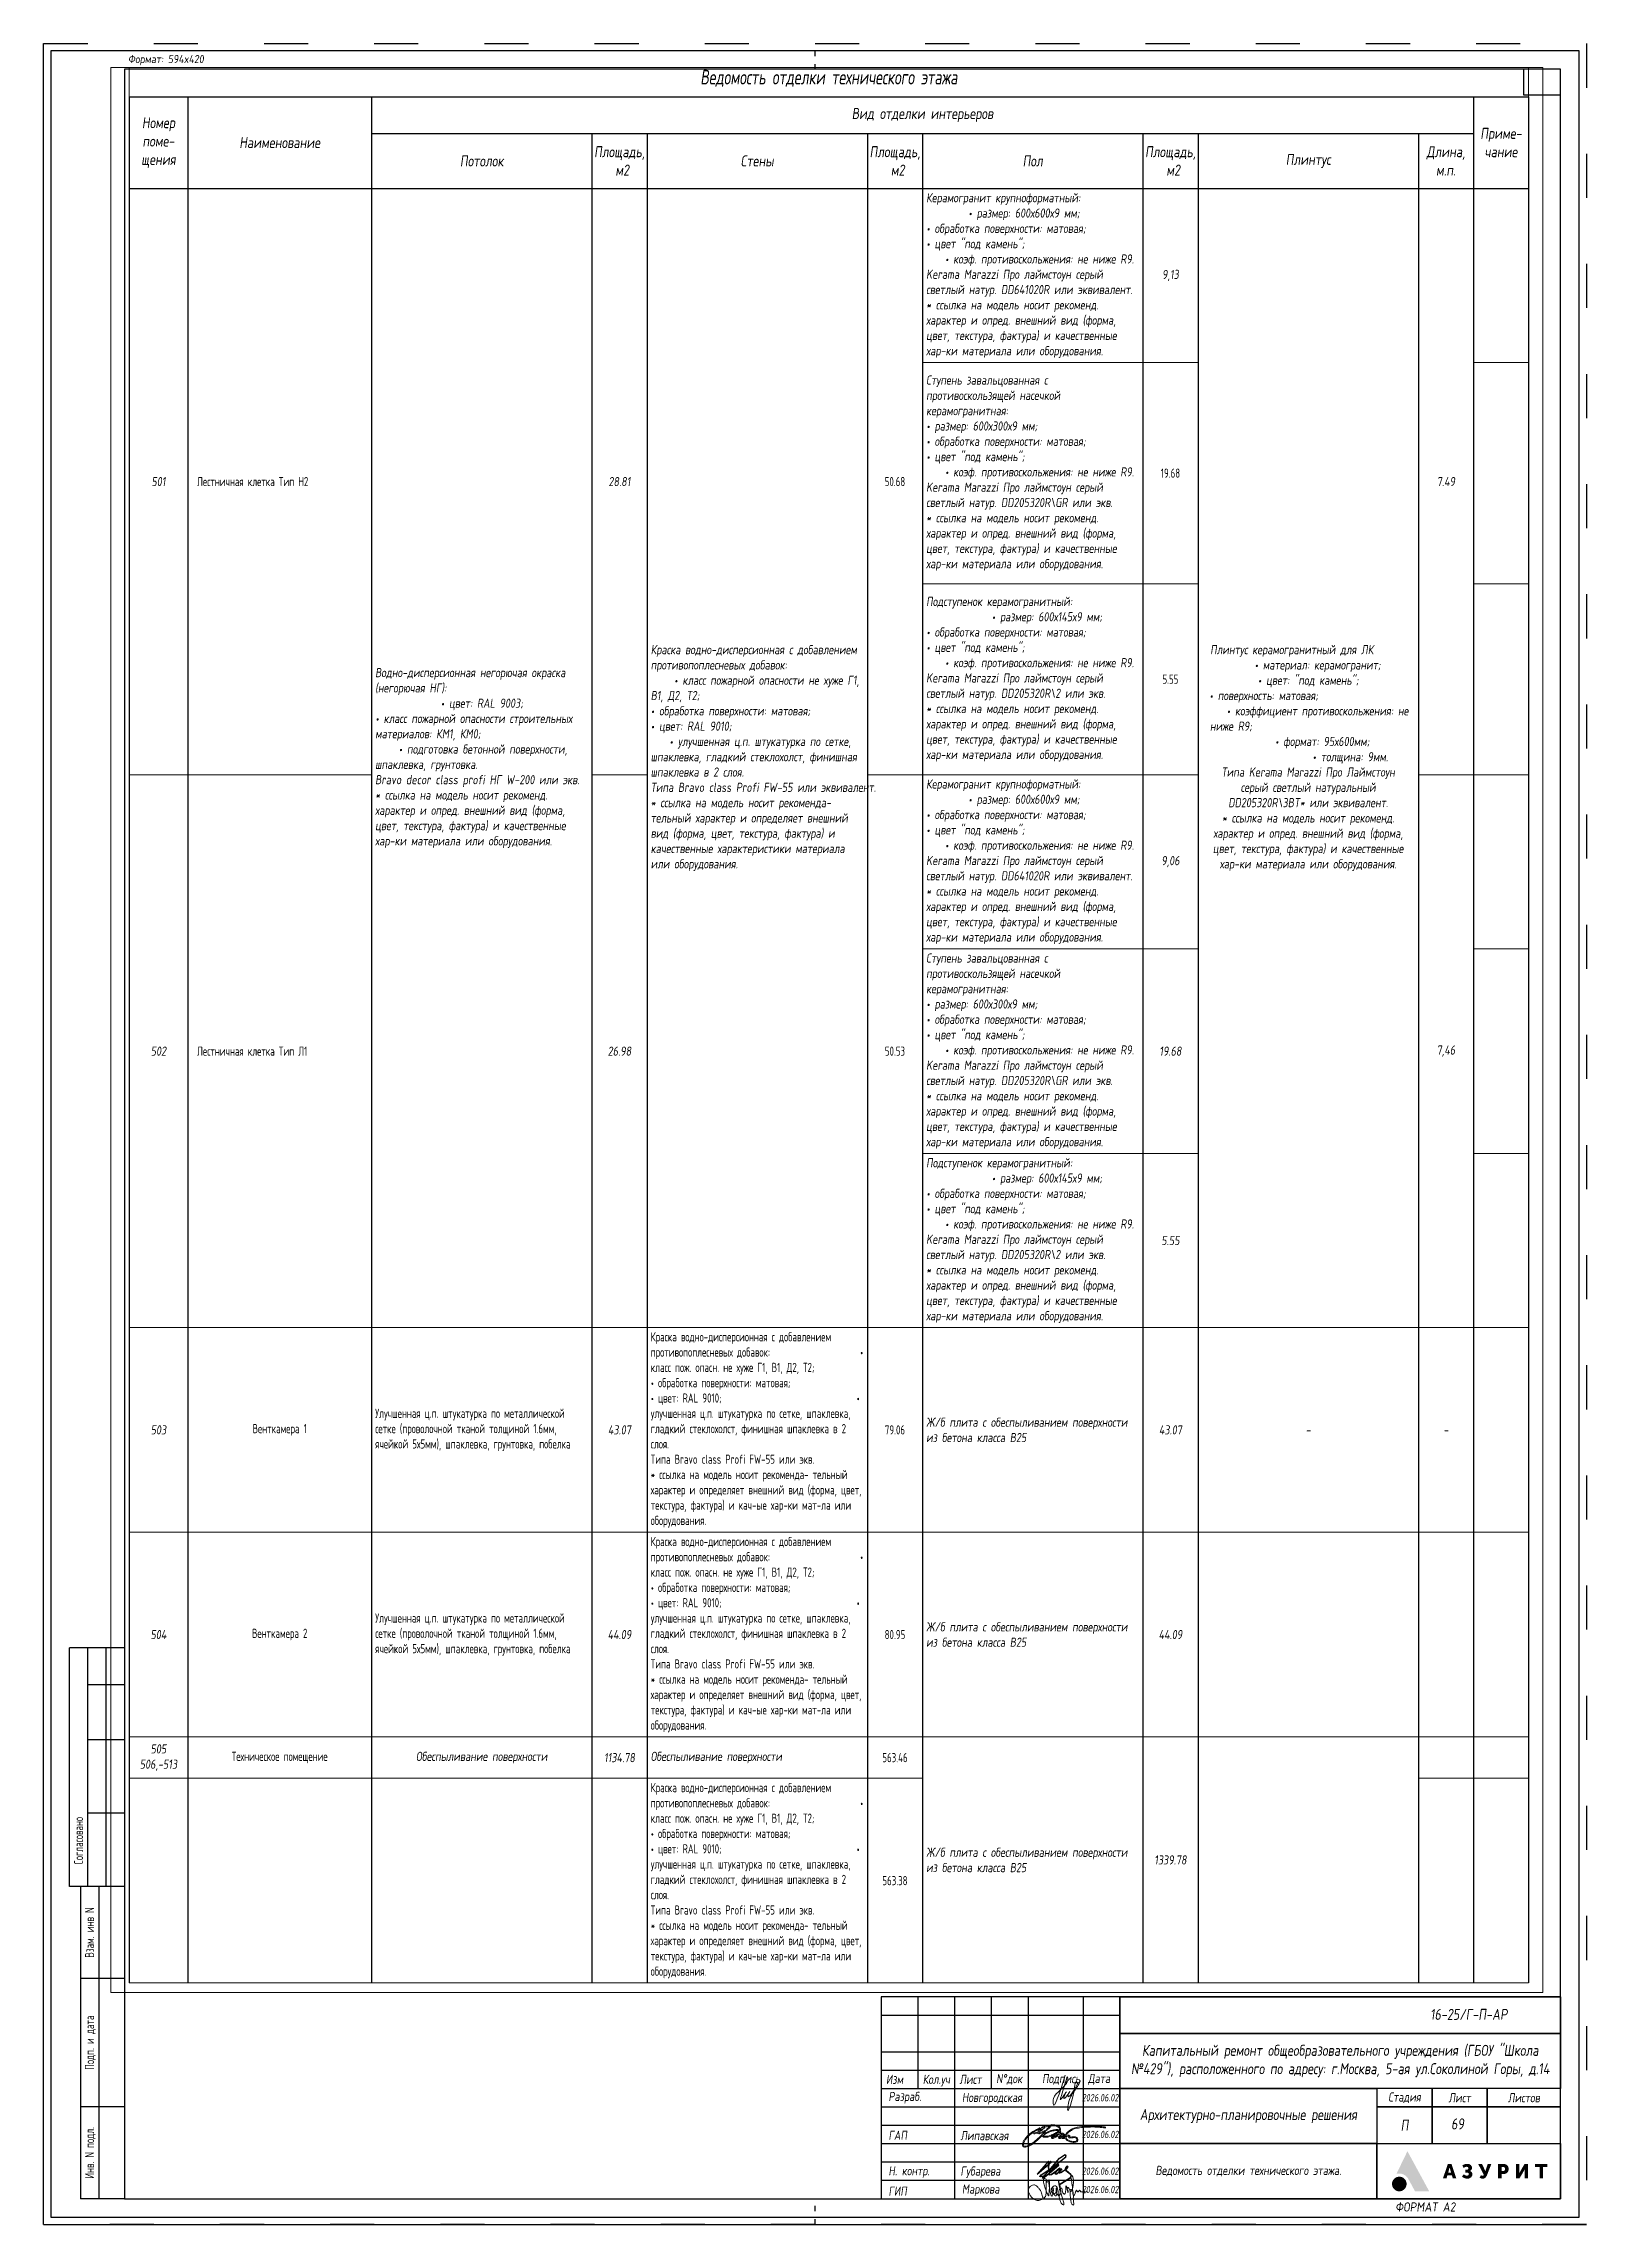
# Paper-space layout '69 тех помещение' of a CAD drawing. Header units: millimetres. Extents: x 49 to 469, y 38 to 632.
# The model-space entities are those that its viewports show. They can reach past a viewport. Long polylines and large blocks are cut down to what shows.
import ezdxf
from ezdxf.enums import TextEntityAlignment as Align

# ---------------------------------------------------------------- set-up
doc = ezdxf.new("R2010")
doc.units = ezdxf.units.MM
doc.linetypes.add('ACAD_ISO03W100', pattern=[30, 12, -18])
doc.layers.get('0').update_dxf_attribs({"color": 250, "lineweight": 0})
doc.layers.get('Defpoints').update_dxf_attribs({"true_color": 0xe5410b})
doc.layers.add('_RAMKA', color=7, linetype='Continuous')
doc.layers.add('_STAMP', color=7, linetype='Continuous')
doc.layers.add('_TEXT', color=189, linetype='Continuous', lineweight=18)
doc.layers.add('АР_Таблица отделки подвал', color=250, linetype='Continuous', lineweight=15)
doc.layers.add('ПОДПИСИ', color=7, linetype='Continuous', lineweight=9, true_color=0x0052a5)
doc.styles.add('ISOCPEUR', font='isocpeur.ttf', dxfattribs={"width": 0.7})
doc.styles.add('SIMPLEX', font='simplex.shx', dxfattribs={"width": 0.85, "oblique": 7})
doc.styles.add('Архитект', font='isocpeur.ttf', dxfattribs={"width": 0.8, "oblique": 8})
doc.styles.add('Архитектурный размер', font='isocpeur.ttf', dxfattribs={"width": 0.8, "oblique": 8})

psp = doc.layouts.new('69 тех помещение')

# ---------------------------------------------------------------- texts
at = {"layer": '_TEXT', "attachment_point": 5, "style": 'Архитект'}
for s, insert, char_height, width in [('69', (433.81, 65.35), 3.013, 84.3503), ('Ведомость отделки технического этажа.', (376.88, 52.48), 2.5, 70)]:
    psp.add_mtext(s, dxfattribs=dict(at, insert=insert, char_height=char_height, width=width))

msp = doc.modelspace()

# ---------------------------------------------------------------- blocks, each defined once
blk = doc.blocks.new('_DOP_POLE')
at = {"layer": '_STAMP'}
for p, q in [((-15, 85), (-15, 150)), ((0, 150), (-15, 150)), ((-10, 85), (-10, 150)), ((-5, 85), (-5, 150)), ((0, 150), (0, 0)), ((0, 140), (-10, 140)), ((0, 125), (-10, 125)), ((0, 105), (-10, 105)), ((0, 85), (-15, 85)), ((-12, 85), (-12, 0)), ((-7, 85), (-7, 0)), ((0, 60), (-12, 60)), ((0, 25), (-12, 25)), ((0, 0), (-12, 0))]:
    blk.add_line(p, q, dxfattribs=at)
at = {"layer": '_TEXT', "style": 'ISOCPEUR', "width": 0.7}
for s, p in [('Согласовано', (-12.5, 97.5)), ('Взам. инв N', (-9.5, 72.5)), ('Подп. и дата', (-9.5, 42.5)), ('Инв. N подл.', (-9.5, 12.5))]:
    blk.add_text(s, height=2.5, rotation=90, dxfattribs=at).set_placement(p, align=Align.MIDDLE_CENTER)
blk = doc.blocks.new('*U764')
at = {"color": 0}
for p, q in [((403, 580), (403, 587)), ((413, 580), (403, 580))]:
    blk.add_line(p, q, dxfattribs=at)
at = {"layer": '_RAMKA', "color": 253, "linetype": 'ACAD_ISO03W100', "ltscale": 0.12}
for p, q in [((210, 587), (210, 594)), ((210, 0), (210, 7))]:
    blk.add_line(p, q, dxfattribs=at)
at = {"layer": '_RAMKA', "color": 0}
for points in [[(2, 2), (418, 2), (418, 592), (2, 592)], [(22, 7), (413, 7), (413, 587), (22, 587)]]:
    blk.add_lwpolyline(points, close=True, dxfattribs=at)
at = {"layer": 'Defpoints', "color": 255}
for q in [(0, 594), (420, 0)]:
    blk.add_line((0, 0), q, dxfattribs=at)
at = {"layer": 'Defpoints', "color": 253, "linetype": 'ACAD_ISO03W100'}
blk.add_lwpolyline([(0, 594), (420, 594), (420, 0), (0, 0)], close=True, dxfattribs=at)
at = {"layer": '_RAMKA'}
blk.add_blockref('_DOP_POLE', (22, 7), dxfattribs=at)
at = {"layer": '_RAMKA', "color": 8, "insert": (23, 589.5), "char_height": 2.2, "attachment_point": 4, "style": 'SIMPLEX'}
blk.add_mtext_dynamic_manual_height_columns('Формат: 594x420', width=59.7559, gutter_width=12.5, heights=[0], dxfattribs=at)
at = {"layer": '_RAMKA', "color": 8, "style": 'SIMPLEX', "oblique": 7, "width": 0.85}
blk.add_attdef('ФОРМАТ_А', (368, 3.5), '', height=2.5, dxfattribs=at)
blk = doc.blocks.new('Логотип Азурит')
at = {"layer": '_STAMP', "linetype": 'Continuous', "true_color": 0x2a3756}
h = blk.add_hatch(color=159, dxfattribs=at)
h.dxf.hatch_style = 1
h.paths.add_polyline_path([(-39.4, 8.5), (-40.02, 9.65), (-40.61, 10.74), (-41.14, 11.7), (-41.62, 12.59), (-41.79, 12.89), (-41.86, 13.01), (-41.91, 12.94), (-41.99, 12.78), (-42.39, 11.96), (-42.77, 11.18), (-43.09, 10.5), (-43.47, 9.72), (-44.18, 8.26), (-44.5, 7.6), (-44.73, 7.14), (-44.85, 6.9), (-44.7, 6.93), (-44.51, 6.95), (-44.27, 6.97), (-44.09, 6.97), (-43.91, 6.96), (-43.74, 6.94), (-43.56, 6.91), (-43.39, 6.87), (-43.22, 6.81), (-43.05, 6.75), (-42.89, 6.68), (-42.73, 6.59), (-42.58, 6.5), (-42.43, 6.4), (-42.29, 6.29), (-42.15, 6.17), (-42.03, 6.04), (-41.91, 5.91), (-41.79, 5.77), (-41.72, 5.65), (-41.63, 5.5), (-41.3, 4.9), (-41.02, 4.39), (-40.57, 3.56), (-40.05, 2.59), (-39.78, 2.11), (-37.86, 2.11), (-36.5, 2.11), (-35.94, 2.12), (-36.48, 3.13), (-36.82, 3.75), (-37.16, 4.37), (-37.67, 5.33), (-38.2, 6.3), (-38.54, 6.93), (-38.87, 7.53)])
at = {"layer": '_STAMP', "linetype": 'Continuous', "true_color": 0x1447b7}
h = blk.add_hatch(color=162, dxfattribs=at)
h.dxf.hatch_style = 1
h.paths.add_polyline_path([(-42.09, 4.22), (-42.11, 4.4), (-42.15, 4.58), (-42.2, 4.76), (-42.27, 4.93), (-42.35, 5.1), (-42.45, 5.26), (-42.57, 5.41), (-42.7, 5.55), (-42.8, 5.64), (-42.91, 5.72), (-43.14, 5.86), (-43.38, 5.97), (-43.63, 6.05), (-43.89, 6.09), (-44.15, 6.1), (-44.42, 6.07), (-44.55, 6.04), (-44.68, 6.01), (-44.87, 5.94), (-45.05, 5.85), (-45.22, 5.74), (-45.37, 5.62), (-45.51, 5.49), (-45.63, 5.35), (-45.75, 5.19), (-45.84, 5.03), (-45.92, 4.85), (-45.98, 4.67), (-46.03, 4.49), (-46.06, 4.29), (-46.07, 4.1), (-46.05, 3.9), (-46.02, 3.7), (-45.97, 3.51), (-45.92, 3.37), (-45.87, 3.24), (-45.8, 3.11), (-45.72, 2.99), (-45.64, 2.88), (-45.54, 2.77), (-45.44, 2.67), (-45.33, 2.57), (-45.22, 2.49), (-45.1, 2.41), (-44.98, 2.34), (-44.85, 2.28), (-44.72, 2.22), (-44.58, 2.18), (-44.44, 2.15), (-44.3, 2.13), (-44.05, 2.12), (-43.8, 2.14), (-43.57, 2.19), (-43.34, 2.26), (-43.12, 2.37), (-42.92, 2.5), (-42.73, 2.65), (-42.56, 2.83), (-42.44, 2.99), (-42.34, 3.15), (-42.26, 3.32), (-42.19, 3.49), (-42.14, 3.67), (-42.11, 3.85), (-42.09, 4.03)])
at = {"layer": '_STAMP', "linetype": 'Continuous', "true_color": 0x2a3756}
h = blk.add_hatch(color=159, dxfattribs=at)
h.dxf.hatch_style = 1
h.paths.add_polyline_path([(-29.3, 7.88), (-29.63, 8.84), (-29.86, 9.53), (-30.37, 9.54), (-30.87, 9.54), (-30.93, 9.38), (-31.26, 8.4), (-31.64, 7.27), (-31.97, 6.31), (-32.19, 5.64), (-32.05, 5.63), (-31.71, 5.62), (-31.23, 5.62), (-31.11, 6.03), (-30.99, 6.44), (-30.37, 6.44), (-29.75, 6.44), (-29.63, 6.03), (-29.52, 5.62), (-29.03, 5.62), (-28.54, 5.62), (-28.6, 5.8), (-28.93, 6.79)])
h.paths.add_polyline_path([(-30.77, 7.21), (-30.74, 7.31), (-30.56, 7.93), (-30.43, 8.43), (-30.39, 8.59), (-30.37, 8.65), (-30.35, 8.64), (-30.31, 8.45), (-30.22, 8.08), (-30.11, 7.66), (-30.01, 7.33), (-29.97, 7.21), (-30.37, 7.21)], flags=16)
h = blk.add_hatch(color=159, dxfattribs=at)
h.dxf.hatch_style = 1
h.paths.add_polyline_path([(-24.39, 7.35), (-24.47, 7.43), (-24.56, 7.5), (-24.66, 7.56), (-24.81, 7.65), (-24.74, 7.69), (-24.65, 7.75), (-24.55, 7.86), (-24.45, 7.97), (-24.38, 8.09), (-24.35, 8.18), (-24.32, 8.25), (-24.31, 8.34), (-24.3, 8.45), (-24.3, 8.65), (-24.31, 8.73), (-24.34, 8.82), (-24.41, 8.99), (-24.51, 9.14), (-24.63, 9.28), (-24.78, 9.39), (-24.95, 9.48), (-25.13, 9.55), (-25.34, 9.59), (-25.56, 9.6), (-25.74, 9.6), (-25.91, 9.58), (-26.08, 9.55), (-26.23, 9.51), (-26.39, 9.46), (-26.53, 9.39), (-26.67, 9.32), (-26.8, 9.23), (-26.9, 9.15), (-26.81, 8.98), (-26.64, 8.66), (-26.54, 8.5), (-26.51, 8.5), (-26.46, 8.54), (-26.35, 8.61), (-26.21, 8.67), (-26.07, 8.73), (-25.93, 8.77), (-25.82, 8.79), (-25.72, 8.79), (-25.62, 8.79), (-25.53, 8.76), (-25.46, 8.73), (-25.39, 8.68), (-25.34, 8.62), (-25.3, 8.55), (-25.26, 8.45), (-25.26, 8.36), (-25.27, 8.27), (-25.32, 8.18), (-25.36, 8.13), (-25.39, 8.08), (-25.44, 8.05), (-25.49, 8.02), (-25.63, 7.99), (-25.84, 7.98), (-26.1, 7.97), (-26.1, 7.6), (-26.1, 7.24), (-25.78, 7.23), (-25.54, 7.21), (-25.45, 7.2), (-25.38, 7.18), (-25.33, 7.15), (-25.28, 7.12), (-25.25, 7.08), (-25.21, 7.02), (-25.19, 6.96), (-25.17, 6.9), (-25.17, 6.76), (-25.18, 6.7), (-25.2, 6.64), (-25.23, 6.58), (-25.26, 6.53), (-25.31, 6.49), (-25.37, 6.45), (-25.44, 6.43), (-25.52, 6.41), (-25.69, 6.39), (-25.78, 6.39), (-25.87, 6.41), (-26, 6.45), (-26.16, 6.51), (-26.3, 6.6), (-26.43, 6.69), (-26.53, 6.76), (-26.77, 6.45), (-26.93, 6.26), (-26.97, 6.2), (-26.98, 6.15), (-26.97, 6.11), (-26.94, 6.07), (-26.82, 5.97), (-26.62, 5.84), (-26.41, 5.73), (-26.19, 5.65), (-25.97, 5.59), (-25.78, 5.57), (-25.53, 5.57), (-25.3, 5.58), (-25.12, 5.61), (-24.99, 5.65), (-24.87, 5.71), (-24.75, 5.78), (-24.64, 5.85), (-24.54, 5.94), (-24.45, 6.03), (-24.37, 6.13), (-24.31, 6.23), (-24.25, 6.37), (-24.21, 6.51), (-24.2, 6.66), (-24.2, 6.82), (-24.21, 6.94), (-24.24, 7.06), (-24.28, 7.16), (-24.33, 7.26)])
h = blk.add_hatch(color=159, dxfattribs=at)
h.dxf.hatch_style = 1
h.paths.add_polyline_path([(-19.61, 8.04), (-19.36, 8.68), (-19.14, 9.22), (-19.03, 9.53), (-19.17, 9.54), (-19.52, 9.54), (-20.02, 9.54), (-20.05, 9.44), (-20.31, 8.65), (-20.59, 7.81), (-20.63, 7.68), (-20.66, 7.62), (-20.67, 7.61), (-20.7, 7.67), (-20.82, 7.97), (-21.01, 8.4), (-21.34, 9.1), (-21.54, 9.54), (-22.06, 9.54), (-22.58, 9.54), (-22.4, 9.17), (-21.88, 8.17), (-21.32, 7.06), (-21.11, 6.63), (-21.09, 6.56), (-21.1, 6.52), (-21.15, 6.45), (-21.21, 6.41), (-21.28, 6.38), (-21.37, 6.37), (-21.45, 6.37), (-21.55, 6.39), (-21.64, 6.43), (-21.74, 6.49), (-21.82, 6.53), (-21.86, 6.49), (-21.92, 6.39), (-22.11, 6.05), (-22.23, 5.85), (-22.18, 5.81), (-22.08, 5.75), (-21.95, 5.69), (-21.81, 5.63), (-21.69, 5.59), (-21.51, 5.57), (-21.31, 5.57), (-21.12, 5.59), (-20.97, 5.62), (-20.88, 5.66), (-20.79, 5.71), (-20.71, 5.77), (-20.63, 5.84), (-20.56, 5.93), (-20.48, 6.02), (-20.35, 6.23), (-20.28, 6.35), (-20.21, 6.51), (-19.92, 7.25)])
h = blk.add_hatch(color=159, dxfattribs=at)
h.dxf.hatch_style = 1
h.paths.add_polyline_path([(-14.46, 7.53), (-14.41, 7.64), (-14.37, 7.74), (-14.33, 7.96), (-14.31, 8.19), (-14.32, 8.41), (-14.37, 8.63), (-14.45, 8.83), (-14.5, 8.93), (-14.55, 9.02), (-14.62, 9.1), (-14.69, 9.18), (-14.81, 9.29), (-14.92, 9.37), (-15.06, 9.43), (-15.21, 9.49), (-15.33, 9.52), (-15.49, 9.53), (-16.3, 9.54), (-17.21, 9.54), (-17.21, 7.58), (-17.21, 5.62), (-16.73, 5.62), (-16.25, 5.62), (-16.25, 6.23), (-16.25, 6.83), (-15.87, 6.83), (-15.58, 6.84), (-15.35, 6.86), (-15.17, 6.91), (-14.99, 6.98), (-14.83, 7.08), (-14.69, 7.2), (-14.56, 7.36)])
h.paths.add_polyline_path([(-15.6, 7.68), (-15.67, 7.66), (-15.95, 7.66), (-16.25, 7.66), (-16.25, 8.2), (-16.25, 8.74), (-15.93, 8.73), (-15.64, 8.72), (-15.57, 8.7), (-15.51, 8.67), (-15.42, 8.6), (-15.35, 8.51), (-15.32, 8.45), (-15.3, 8.39), (-15.29, 8.19), (-15.29, 8.07), (-15.3, 8), (-15.32, 7.94), (-15.35, 7.88), (-15.39, 7.82), (-15.43, 7.78), (-15.53, 7.71)], flags=16)
h = blk.add_hatch(color=159, dxfattribs=at)
h.dxf.hatch_style = 1
h.paths.add_polyline_path([(-10.09, 7.82), (-9.98, 8.03), (-9.94, 8.12), (-9.95, 7.93), (-9.96, 7.49), (-9.97, 6.69), (-9.97, 5.62), (-9.5, 5.62), (-9.04, 5.62), (-9.04, 7.58), (-9.04, 9.54), (-9.51, 9.54), (-9.99, 9.54), (-10.36, 8.91), (-10.84, 8.1), (-11.03, 7.78), (-11.26, 7.34), (-11.37, 7.13), (-11.42, 7.05), (-11.41, 7.31), (-11.39, 7.78), (-11.39, 8.55), (-11.39, 9.54), (-11.86, 9.54), (-12.34, 9.54), (-12.34, 7.58), (-12.34, 5.62), (-11.86, 5.62), (-11.37, 5.62), (-11.18, 5.95), (-10.61, 6.89), (-10.31, 7.42)])
h = blk.add_hatch(color=159, dxfattribs=at)
h.dxf.hatch_style = 1
h.paths.add_polyline_path([(-3.74, 9.14), (-3.74, 9.54), (-5.42, 9.54), (-7.09, 9.54), (-7.09, 9.14), (-7.09, 8.74), (-6.5, 8.74), (-5.9, 8.74), (-5.9, 7.18), (-5.9, 5.62), (-5.43, 5.62), (-4.95, 5.62), (-4.95, 7.18), (-4.95, 8.74), (-4.35, 8.74), (-3.74, 8.74)])
blk = doc.blocks.new('подпись Липавская')
at = {"color": 162, "lineweight": 18, "true_color": 0x0034d1}
for points, knots in [([(2.37, -0.61), (1.93, -1.07), (1.46, -1.51), (0.61, -2.25), (0.23, -2.6), (-0.45, -3.08), (-0.76, -3.26), (-1.48, -3.58), (-1.87, -3.75), (-2.42, -3.82), (-2.61, -3.83), (-2.92, -3.65), (-3.01, -3.49), (-3.06, -3.21), (-3.05, -3.07), (-2.98, -2.62), (-2.87, -2.34), (-2.63, -1.87), (-2.49, -1.67), (-2, -1.05), (-1.62, -0.65), (-0.81, 0.06), (-0.37, 0.37), (0.56, 0.91), (1.02, 1.16), (1.57, 1.42), (1.63, 1.45), (1.7, 1.47)], [1.927995, 1.927995, 1.927995, 1.927995, 2.162861, 2.162861, 2.342684, 2.342684, 2.481252, 2.481252, 2.589465, 2.589465, 2.644352, 2.644352, 2.684993, 2.684993, 2.725633, 2.725633, 2.816518, 2.816518, 2.907403, 2.907403, 3.101021, 3.101021, 3.294638, 3.294638, 3.488255, 3.488255, 3.514244, 3.514244, 3.514244, 3.514244]), ([(1.46, 0.08), (1.6, 0.1), (1.76, 0.13), (2.01, 0.2), (2.14, 0.26), (2.5, 0.44), (2.74, 0.61), (2.99, 0.75)], [0.9055552, 0.9055552, 0.9055552, 0.9055552, 0.9629326, 0.9629326, 1.02031, 1.02031, 1.1239395, 1.1239395, 1.1239395, 1.1239395]), ([(6.84, 0.34), (6.58, 0.12), (6.33, -0.04), (5.81, -0.33), (5.54, -0.46), (4.98, -0.69), (4.7, -0.8), (4.23, -0.95), (4.03, -1.01), (3.61, -1.08), (3.41, -1.1), (3.01, -1.11), (2.83, -1.1), (2.6, -1.04), (2.51, -1.02), (2.36, -0.84), (2.35, -0.7), (2.37, -0.61)], [4.3062538, 4.3062538, 4.3062538, 4.3062538, 4.4138757, 4.4138757, 4.5214976, 4.5214976, 4.6291196, 4.6291196, 4.7090277, 4.7090277, 4.7729116, 4.7729116, 4.8231548, 4.8231548, 4.8495834, 4.8495834, 4.87234, 4.87234, 4.87234, 4.87234]), ([(2.79, -0.18), (3.14, 0.06), (3.63, 0.29), (4.33, 0.59), (4.6, 0.68), (5.21, 0.85), (5.56, 0.93), (6.22, 0.99), (6.48, 1.02), (6.76, 0.98)], [4.9347748, 4.9347748, 4.9347748, 4.9347748, 5.0568055, 5.0568055, 5.1788362, 5.1788362, 5.3146558, 5.3146558, 5.3908243, 5.3908243, 5.3908243, 5.3908243]), ([(5.14, 2.26), (5.54, 2.27), (5.95, 2.22), (6.53, 2.02), (6.74, 1.95), (7.15, 1.63), (7.3, 1.35), (7.27, 0.96), (7.25, 0.86), (7.21, 0.78)], [3.9400756, 3.9400756, 3.9400756, 3.9400756, 4.077799, 4.077799, 4.1515227, 4.1515227, 4.2252463, 4.2252463, 4.2499379, 4.2499379, 4.2499379, 4.2499379]), ([(7.21, 0.78), (7.3, 0.68), (7.34, 0.53), (7.34, 0.29), (7.31, 0.18), (7.26, 0.04), (7.24, 0.01), (7.23, -0.02)], [5.43291642, 5.43291642, 5.43291642, 5.43291642, 5.46279586, 5.46279586, 5.4926753, 5.4926753, 5.50331351, 5.50331351, 5.50331351, 5.50331351]), ([(7.23, -0.02), (7.35, -0.01), (7.48, 0), (7.78, 0), (7.98, 0), (8.21, -0.2), (8.27, -0.27), (8.3, -0.38)], [6.0978529, 6.0978529, 6.0978529, 6.0978529, 6.1425729, 6.1425729, 6.1872929, 6.1872929, 6.2036694, 6.2036694, 6.2036694, 6.2036694]), ([(8.67, -0.52), (8.85, -0.06), (9.18, 0.26), (9.85, 0.8), (10.2, 1.06), (11, 1.42), (11.43, 1.52), (12.71, 1.74), (13.56, 1.84), (15.05, 1.91), (15.67, 1.94), (16.76, 1.92), (17.19, 1.87), (18.04, 1.81), (18.47, 1.79), (19.16, 1.73), (19.41, 1.7), (19.66, 1.67)], [7.769656, 7.769656, 7.769656, 7.769656, 7.921996, 7.921996, 8.074335, 8.074335, 8.226675, 8.226675, 8.542229, 8.542229, 8.775159, 8.775159, 8.93404, 8.93404, 9.09292, 9.09292, 9.186254, 9.186254, 9.186254, 9.186254]), ([(6.65, -0.67), (6.5, -0.78), (6.39, -0.88), (6.01, -1.12), (5.72, -1.26), (5.37, -1.38), (5.29, -1.4), (5.16, -1.43), (5.12, -1.44), (5.03, -1.44), (4.98, -1.44), (4.85, -1.35), (4.79, -1.25), (4.79, -1.1), (4.82, -1.05), (4.86, -1), (4.87, -0.98), (4.93, -0.92), (4.98, -0.88), (5.14, -0.76), (5.26, -0.68), (5.47, -0.57), (5.56, -0.52), (5.85, -0.4), (6.04, -0.35), (6.28, -0.28), (6.34, -0.25), (6.41, -0.23)], [5.5967371, 5.5967371, 5.5967371, 5.5967371, 5.6654435, 5.6654435, 5.7341498, 5.7341498, 5.7599769, 5.7599769, 5.7754743, 5.7754743, 5.7848694, 5.7848694, 5.7920528, 5.7920528, 5.7992363, 5.7992363, 5.8064198, 5.8064198, 5.8255794, 5.8255794, 5.8652806, 5.8652806, 5.9049817, 5.9049817, 5.9720452, 5.9720452, 5.9983972, 5.9983972, 5.9983972, 5.9983972]), ([(7.72, -1.23), (7.66, -1.27), (7.58, -1.33), (7.39, -1.42), (7.27, -1.45), (7.09, -1.47), (7.05, -1.47), (6.94, -1.44), (6.87, -1.42), (6.76, -1.27), (6.76, -1.16), (6.79, -1.05), (6.81, -1.02), (6.87, -0.93), (6.91, -0.89), (7.05, -0.77), (7.13, -0.72), (7.39, -0.59), (7.56, -0.53), (7.74, -0.49)], [6.3030834, 6.3030834, 6.3030834, 6.3030834, 6.3311025, 6.3311025, 6.3581066, 6.3581066, 6.3684891, 6.3684891, 6.3749758, 6.3749758, 6.3814625, 6.3814625, 6.3879491, 6.3879491, 6.4022384, 6.4022384, 6.4305971, 6.4305971, 6.4944159, 6.4944159, 6.4944159, 6.4944159]), ([(8.55, -1.23), (8.5, -1.29), (8.43, -1.34), (8.28, -1.41), (8.21, -1.44), (8.08, -1.46), (8.02, -1.46), (7.89, -1.43), (7.82, -1.41), (7.74, -1.3), (7.73, -1.26), (7.72, -1.23)], [6.63437936, 6.63437936, 6.63437936, 6.63437936, 6.65591892, 6.65591892, 6.6718971, 6.6718971, 6.68234273, 6.68234273, 6.6889962, 6.6889962, 6.69151939, 6.69151939, 6.69151939, 6.69151939]), ([(9.71, -1.1), (9.91, -1.1), (10.28, -1.03), (10.96, -0.96), (11.27, -0.96), (11.76, -1.18), (11.95, -1.4), (12.06, -1.84), (12.03, -2.05), (11.81, -2.33), (11.65, -2.4), (11.34, -2.49), (11.16, -2.51), (10.64, -2.52), (10.29, -2.47), (9.75, -2.34), (9.53, -2.25), (9.08, -2.02), (8.85, -1.89), (8.62, -1.53), (8.57, -1.38), (8.55, -1.23)], [7.0162906, 7.0162906, 7.0162906, 7.0162906, 7.0993883, 7.0993883, 7.1824861, 7.1824861, 7.2545595, 7.2545595, 7.301037, 7.301037, 7.3475144, 7.3475144, 7.3939919, 7.3939919, 7.486045, 7.486045, 7.578098, 7.578098, 7.6546435, 7.6546435, 7.6967383, 7.6967383, 7.6967383, 7.6967383]), ([(9.15, -0.62), (9.24, -0.59), (9.32, -0.56), (9.46, -0.53), (9.5, -0.52), (9.64, -0.54), (9.74, -0.59), (9.83, -0.76), (9.82, -0.84), (9.8, -0.93), (9.78, -0.96), (9.75, -1.03), (9.73, -1.06), (9.71, -1.1)], [6.85701628, 6.85701628, 6.85701628, 6.85701628, 6.88166544, 6.88166544, 6.8944683, 6.8944683, 6.90289754, 6.90289754, 6.91132677, 6.91132677, 6.91975601, 6.91975601, 6.93200035, 6.93200035, 6.93200035, 6.93200035])]:
    blk.add_open_spline(points, degree=3, knots=knots, dxfattribs=at)
blk.add_spline([(0, 0), (0, -0.14), (0.26, -0.17), (0.83, 0.02), (1.36, 0.3), (1.92, 0.61), (2.35, 0.91), (2.68, 1.21), (2.91, 1.49), (3.01, 1.7), (3.01, 1.9), (2.67, 1.85), (2.36, 1.68), (1.85, 1.28), (1.51, 0.96), (1.2, 0.55), (1.09, 0.13), (1.2, -0.11), (1.56, -0.15), (2.11, -0.01), (2.49, 0.17), (2.94, 0.45), (3.46, 0.73), (4.07, 1.22), (4.6, 1.8), (4.81, 2.09), (4.91, 2.34), (4.48, 2.06), (4.06, 1.66), (3.75, 1.3), (3.13, 0.53), (2.44, -0.2), (1.67, -0.98), (0.73, -1.82), (-0.12, -2.54), (-1.4, -3.28), (-2.74, -3.44), (-2.71, -2.64), (-2.3, -1.84), (-1.58, -0.98), (-0.54, -0.06), (0.97, 0.85), (2.02, 1.34), (3.46, 1.76), (4.89, 2), (5.88, 1.96), (6.51, 1.76), (6.92, 1.47), (7.04, 1.07), (6.59, 0.45), (5.68, -0.11), (4.4, -0.64), (3.35, -0.86), (2.63, -0.78), (3.8, 0.1), (4.9, 0.51), (6.34, 0.75), (7.08, 0.54), (7.01, 0.1), (6.81, -0.2), (6.42, -0.53), (5.95, -0.87), (5.04, -1.16), (5.37, -0.9), (5.65, -0.75), (5.89, -0.65), (6.21, -0.55), (6.88, -0.34), (7.57, -0.24), (8.03, -0.36), (8.06, -0.43), (8.02, -0.61), (7.66, -0.97), (7.29, -1.19), (7, -1.19), (7.15, -1), (7.39, -0.86), (7.8, -0.72), (8.15, -0.65), (8.39, -0.63), (8.53, -0.73), (8.39, -1.06), (8.2, -1.18), (7.96, -1.18), (8.02, -1.04), (8.18, -0.94), (8.72, -0.9), (9.04, -0.9), (9.57, -0.8), (9.45, -1.1), (10.76, -1.23), (11.72, -1.56), (11.79, -1.85), (10.29, -2.21), (9.46, -1.94), (8.88, -1.48), (8.85, -0.74), (9.24, -0.06), (9.83, 0.47), (10.67, 1.01), (12.16, 1.39), (13.78, 1.6), (15.46, 1.67), (16.61, 1.67), (17.17, 1.63), (18.33, 1.55), (19.63, 1.43)], degree=3, dxfattribs=at)
for points in [[(0.23, 0.07), (0.5, 0.13), (0.64, 0.2), (0.85, 0.31)], [(1.62, 0.72), (1.87, 0.86), (2.1, 1.02), (2.31, 1.19)], [(1.96, 1.06), (1.84, 0.95), (1.73, 0.84), (1.62, 0.72)], [(3.3, 0.36), (3.13, 0.17), (2.96, -0.01), (2.79, -0.18)], [(3.25, 1.96), (3.58, 2.04), (3.9, 2.11), (4.24, 2.17)], [(8.3, -0.38), (8.41, -0.38), (8.55, -0.41), (8.67, -0.52)]]:
    blk.add_open_spline(points, degree=3, dxfattribs=at)
blk = doc.blocks.new('A$C87e5faed')
at = {"color": 172, "true_color": 0x1616e3}
for p, q in [((4.47, 3.96), (1.31, 0.42)), ((1.31, 0.42), (4.45, 3.13)), ((1.34, 0.38), (4.44, 3.05)), ((4.51, 3.92), (1.35, 0.38)), ((2.7, -0.62), (4.56, 1.38)), ((2.81, -0.6), (4.58, 1.31)), ((3.88, 0.03), (3.22, -0.57)), ((3.92, -0.01), (4.02, 0.08)), ((3.99, 0.13), (4.63, 0.7)), ((4.13, 0.18), (4.62, 0.61)), ((4.5, 3.1), (4.74, 3.31)), ((4.51, 3.19), (4.7, 3.35)), ((4.61, 1.43), (4.93, 1.82)), ((4.61, 0.46), (4.62, 0.3)), ((4.62, 1.36), (5.09, 1.93)), ((4.62, 0.3), (4.82, 0.2)), ((4.72, 0.7), (4.66, 0.55)), ((4.66, 0.55), (4.67, 0.34)), ((4.67, 0.34), (4.82, 0.26)), ((4.72, 0.7), (7.21, 2.91)), ((4.94, 1.32), (4.73, 0.87)), ((4.78, 0.83), (7.17, 2.96)), ((4.99, 1.3), (4.78, 0.83)), ((4.82, 0.26), (5.26, 0.42)), ((4.82, 0.2), (5.28, 0.36)), ((4.84, 0.21), (5.28, 0.36)), ((7.14, 3), (4.95, 1.34)), ((7.17, 2.96), (4.99, 1.3)), ((5.05, 1.97), (7.39, 4.81)), ((5.22, 2.08), (7.44, 4.77)), ((5.26, 0.42), (7.53, 2.01)), ((5.3, 0.37), (6.53, 1.23)), ((6.53, 1.23), (6.19, 0.83)), ((6.7, 1.36), (6.24, 0.79)), ((6.7, 1.36), (7.57, 1.96)), ((6.73, 0.59), (7.1, 0.91)), ((6.77, 0.54), (7.24, 0.95)), ((7.53, 2.01), (6.84, 1.52)), ((6.89, 1.49), (6.88, 1.48)), ((7.81, 1.77), (7.1, 0.91)), ((7.86, 1.73), (7.22, 1.01)), ((7.22, 1.01), (7.98, 1.66)), ((7.24, 0.95), (7.3, 0.82)), ((7.3, 0.99), (8.02, 1.61)), ((7.36, 0.87), (7.3, 0.99)), ((7.3, 0.82), (7.48, 0.8)), ((7.36, 0.87), (7.47, 0.86)), ((7.41, 4.82), (8.67, 5.62)), ((7.44, 4.77), (8.7, 5.57)), ((7.47, 0.86), (7.8, 0.93)), ((7.48, 0.8), (7.82, 0.88)), ((7.53, 2.01), (7.57, 1.96)), ((7.8, 0.93), (9.03, 1.7)), ((7.82, 0.88), (9.05, 1.65)), ((9.17, 1.44), (10.48, 0.36)), ((9.21, 1.48), (10.52, 0.4)), ((9.7, 2.5), (9.61, 2.5)), ((9.74, 2.55), (9.62, 2.56)), ((9.71, 2.45), (9.7, 2.5)), ((9.77, 2.45), (9.74, 2.55)), ((2.99, -0.73), (2.7, -0.62)), ((2.99, -0.67), (2.81, -0.6)), ((3.22, -0.57), (2.99, -0.67)), ((3.26, -0.62), (2.99, -0.73)), ((3.92, -0.01), (3.26, -0.62)), ((10.22, -0.7), (7.3, -2.5)), ((10.25, -0.75), (7.33, -2.55))]:
    blk.add_line(p, q, dxfattribs=at)
for points in [[(3.88, 0.03), (3.07, -0.24), (2.39, -0.32), (2.09, -0.26), (2.11, -0.11), (2.42, 0.25), (4.51, 1.61)], [(3.99, 0.13), (3.06, -0.18), (2.4, -0.26), (2.15, -0.21), (2.17, -0.13), (2.46, 0.2), (4.52, 1.55), (4.56, 1.38)], [(4.61, 0.46), (4.18, 0.13), (4.02, 0.08)], [(4.61, 0.6), (4.59, 0.52), (4.15, 0.19), (4.13, 0.18)], [(4.44, 3.05), (4.38, 2.21), (4.51, 1.61)], [(4.5, 3.1), (4.43, 2.22), (4.56, 1.65)], [(4.56, 1.65), (5.05, 1.97)], [(4.57, 1.59), (4.93, 1.82)], [(4.57, 1.59), (4.61, 1.43)], [(4.58, 1.31), (4.67, 0.86), (4.63, 0.7)], [(4.62, 1.36), (4.73, 0.86)]]:
    blk.add_lwpolyline(points, dxfattribs=at)
for points in [[(4.75, 3.31), (5.12, 3.71, 0.664719), (4.96, 3.88, 0.116051), (4.62, 3.65, 0.12803), (4.47, 3.36), (4.45, 3.13)], [(4.7, 3.35), (5.06, 3.75, 0.620604), (4.98, 3.82, 0.116009), (4.66, 3.61, 0.126024), (4.52, 3.35), (4.51, 3.19)], [(5.09, 1.93), (5.4, 2.13), (9.17, 5.1, 0.828646), (8.67, 5.62)], [(5.22, 2.08), (5.37, 2.18), (9.13, 5.14, 0.817588), (8.7, 5.57)]]:
    blk.add_lwpolyline(points, format="xyb", dxfattribs=at)
for centre, radius, start, end in [((6.37, 0.7), 0.222, 144.88987, 225.50501), ((6.37, 0.7), 0.164, 144.88987, 225.50501), ((6.49, 0.94), 0.486, 237.49461, 304.54737), ((6.49, 0.94), 0.428, 237.49461, 304.54737), ((7.16, 2.94), 0.0636, 335.3486, 107.83426), ((7.92, 1.69), 0.131, 327.14949, 150.15386), ((7.92, 1.69), 0.0731, 327.14949, 150.15386), ((9.69, 1.88), 0.682, 96.44723, 194.99017), ((9.69, 1.88), 0.682, 200.05123, 220.31109), ((9.69, 1.88), 0.624, 96.44723, 193.56422), ((8.37, 2.98), 1.44, 299.6881, 338.47758), ((8.37, 2.98), 1.49, 299.15695, 339.30066), ((9.69, 1.88), 0.624, 199.06344, 220.31109), ((9.91, -0.06), 0.707, 295.40478, 36.39859), ((9.91, -0.06), 0.765, 295.40478, 36.39859)]:
    blk.add_arc(centre, radius, start, end, dxfattribs=at)
blk = doc.blocks.new('Маркова')
at = {"layer": 'ПОДПИСИ'}
for points in [[(44384.96, 26840.5), (44384.84, 26841), (44384.62, 26841.2), (44384.35, 26841.2), (44384.24, 26840.96), (44384.24, 26840.55), (44384.41, 26840.01), (44384.62, 26839.21), (44384.92, 26838.49), (44385.18, 26837.92), (44385.36, 26839.06), (44385.43, 26839.91), (44385.43, 26840.64), (44385.43, 26840.89), (44385.19, 26840.95), (44385.19, 26840.77), (44385.34, 26839.78), (44385.66, 26838.18), (44385.84, 26837.88), (44386.06, 26838.38), (44386.19, 26839.11), (44386.19, 26839.42), (44385.86, 26839.42), (44385.74, 26839.02), (44385.85, 26838.57), (44386.16, 26838.35), (44386.41, 26838.02), (44386.59, 26837.89), (44386.84, 26838.65), (44386.91, 26839.29), (44386.72, 26839.71), (44386.37, 26839.83), (44386.03, 26839.65), (44385.9, 26839.34), (44386.01, 26838.87), (44386.13, 26838.49), (44386.23, 26838.35), (44386.53, 26838.44), (44386.8, 26838.81), (44386.69, 26839.42), (44386.69, 26838.93), (44386.91, 26838.2), (44387.08, 26838.02), (44387.16, 26837.94), (44387.37, 26838.08), (44387.53, 26839.05), (44387.42, 26839.79), (44387.17, 26840.7), (44387.77, 26837.87), (44387.91, 26837.45), (44388.05, 26836.95), (44388.14, 26836.54), (44388.14, 26836.2), (44387.88, 26836.28), (44387.54, 26836.8), (44387.3, 26837.47), (44387.19, 26838.24), (44387.19, 26838.85), (44387.56, 26839.4), (44387.69, 26839.4), (44387.84, 26838.89), (44387.99, 26838.52), (44388.2, 26838.24), (44388.31, 26838.24), (44388.45, 26838.62), (44388.56, 26839.33), (44388.56, 26839.82), (44388.99, 26838.58), (44388.84, 26839.38), (44388.96, 26839.55), (44389.15, 26839.24), (44389.31, 26838.93), (44389.48, 26838.73), (44389.74, 26839.03), (44389.9, 26839.65), (44390, 26840.29), (44389.86, 26841.59), (44389.69, 26841.82), (44389.56, 26841.68), (44389.56, 26841.3), (44389.7, 26840.31), (44389.89, 26838.82), (44389.99, 26837.79), (44389.99, 26837.09), (44389.99, 26836.15), (44389.72, 26836.32), (44389.53, 26836.9), (44389.4, 26837.91), (44389.4, 26838.5), (44389.48, 26839.15), (44389.86, 26838.76), (44389.86, 26838.62), (44390.05, 26838.01), (44390.31, 26838.39), (44390.66, 26839.02), (44390.82, 26838.67), (44391.19, 26839.01), (44391.41, 26838.69), (44391.93, 26838.78), (44392.24, 26838.65), (44392.64, 26838.79)], [(44384.16, 26837.52), (44384.02, 26837.95), (44383.86, 26838.46), (44383.67, 26838.92), (44383.36, 26839.36), (44382.92, 26839.82), (44382.37, 26840.02), (44381.91, 26839.87), (44381.53, 26839.53), (44381.38, 26839.14), (44381.38, 26838.69), (44381.61, 26838.16), (44381.82, 26837.83), (44382.25, 26837.39), (44382.84, 26837.07), (44383.53, 26837.07), (44383.96, 26837.22), (44384.63, 26837.82), (44384.75, 26838.6), (44384.75, 26839.25), (44384.75, 26840.2), (44384.75, 26840.92)]]:
    blk.add_spline(points, degree=3, dxfattribs=at)
blk = doc.blocks.new('_Azurit_Stamp 1')
at = {"layer": '_STAMP', "lineweight": 30}
for p, q in [((-175, 55), (-175, 30)), ((-165, 55), (-165, 0)), ((-155, 55), (-155, 30)), ((-145, 55), (-145, 0)), ((-130, 55), (-130, 0)), ((-185, 35), (-120, 35)), ((-185, 30), (-120, 30))]:
    blk.add_line(p, q, dxfattribs=at)
at = {"layer": '_STAMP', "lineweight": -2}
for p, q in [((-120, 55), (-120, 0)), ((-185, 50), (-120, 50)), ((-185, 40), (-120, 40)), ((-185, 25), (-120, 25)), ((-185, 20), (-120, 20)), ((-185, 15), (-120, 15)), ((-185, 10), (-120, 10)), ((-185, 5), (-120, 5))]:
    blk.add_line(p, q, dxfattribs=at)
blk.add_lwpolyline([(-185, 0), (0, 0), (0, 55), (-185, 55)], close=True, dxfattribs=at)
at = {"layer": '_STAMP', "lineweight": 30}
for points in [[(-185, 0), (0, 0), (0, 55), (-185, 55)], [(-120, 55), (0, 55), (0, 45), (-120, 45)], [(-120, 45), (0, 45), (0, 30), (-120, 30)], [(-120, 30), (-50, 30), (-50, 15), (-120, 15)], [(-50, 25), (-35, 25), (-35, 30), (-50, 30)], [(-35, 25), (-20, 25), (-20, 30), (-35, 30)], [(-20, 25), (0, 25), (0, 30), (-20, 30)], [(-50, 15), (-35, 15), (-35, 25), (-50, 25)], [(-35, 15), (-20, 15), (-20, 25), (-35, 25)], [(-20, 15), (0, 15), (0, 25), (-20, 25)], [(-120, 15), (-50, 15), (-50, 0), (-120, 0)], [(-50, 15), (0, 15), (0, 0), (-50, 0)]]:
    blk.add_lwpolyline(points, close=True, dxfattribs=at)
at = {"layer": 'ПОДПИСИ', "color": 172, "true_color": 0x1616e3}
blk.add_spline([(-134.88, 33.67), (-138.15, 26), (-138.05, 27.27), (-136.3, 29.55), (-134.87, 31.04), (-134.21, 32.88), (-134.31, 33.2), (-134.46, 32.89), (-136.13, 27.38), (-136.22, 27.06), (-134.57, 29.13), (-134.76, 28.81), (-135.17, 27.26), (-133.69, 29.11), (-133.8, 28.94), (-134.14, 27.88), (-131.7, 30.92), (-131.58, 31.56), (-131.76, 31.77), (-132.33, 30.32), (-134.22, 24.35), (-134.11, 25.45), (-133.54, 27.45), (-131.54, 30.59), (-130.69, 32.1)], degree=3, dxfattribs=at)
at = {"color": 172, "true_color": 0x1616e3}
blk.add_blockref('подпись Липавская', (-143.45, 17.85), dxfattribs=at)
at = {"color": 241, "ltscale": 100, "true_color": 0xf7abae}
blk.add_blockref('A$C87e5faed', (-143.87, 6.26), dxfattribs=at)
at = {"linetype": 'Continuous'}
blk.add_blockref('Логотип Азурит', (0.15, -0.11), dxfattribs=at)
at = {"color": 172, "true_color": 0x1616e3, "xscale": 1.418317179910401, "yscale": 1.418317179910401, "zscale": 1.418317179910401}
blk.add_blockref('Маркова', (-63091.74, -38063.9), dxfattribs=at)
at = {"layer": '_STAMP', "lineweight": 40, "style": 'Архитект', "oblique": 8, "width": 0.8}
for p in [(-130.36, 26.5), (-130.36, 16.5), (-130.36, 6.5), (-130.36, 1.5)]:
    blk.add_text('2026.06.02', height=2, dxfattribs=at).set_placement(p)
at = {"layer": '_STAMP', "color": 7, "lineweight": -2, "attachment_point": 4}
for s, width, gutter_width, heights, insert, char_height, style in [('{\\C256;\\c0;16-25/Г-П-АР}', 69.1586, 0, [9.61], (-35.52, 50.2), 3, 'Архитектурный размер'), ('Изм', 10, 12.5, [0], (-183.67, 32.5), 2.5, 'Архитект'), ('Кол.уч', 10, 12.5, [0], (-173.67, 32.17), 2.5, 'Архитект'), ('Лист', 10, 12.5, [0], (-163.67, 32.5), 2.5, 'Архитект'), ('N%%Dдок', 10, 12.5, [0], (-153.67, 32.5), 2.5, 'Архитект'), ('Подпись', 10, 12.5, [0], (-141.17, 32.5), 2.5, 'Архитект'), ('Дата', 10, 12.5, [0], (-128.67, 32.5), 2.5, 'Архитект'), ('Разраб.', 20, 12.5, [0], (-183, 27.5), 2.5, 'Архитект'), ('Новгородская', 19.0361, 12.5, [0], (-163, 27.23), 2.5, 'Архитект'), ('ГАП', 20, 12.5, [0], (-183, 17.27), 2.5, 'Архитект'), ('Липавская', 19.0361, 12.5, [0], (-163.4, 17.19), 2.5, 'Архитект'), ('Н. контр.', 20, 12.5, [0], (-183, 7.27), 2.5, 'Архитект'), ('Губарева', 19.0361, 12.5, [0], (-163.4, 7.19), 2.5, 'Архитект'), ('ГИП', 20, 12.5, [0], (-183, 2.04), 2.5, 'Архитектурный размер'), ('Маркова', 19.0361, 12.5, [0], (-163, 2.29), 2.5, 'Архитектурный размер')]:
    blk.add_mtext_dynamic_manual_height_columns(s, width=width, gutter_width=gutter_width, heights=heights, dxfattribs=dict(at, insert=insert, char_height=char_height, style=style))
at = {"layer": '_STAMP', "color": 7, "lineweight": -2, "char_height": 3, "attachment_point": 5, "style": 'Архитектурный размер'}
for s, insert, width in [('Капитальный ремонт общеобразовательного учреждения (ГБОУ "Школа №429"), расположенного по адресу: г.Москва, 5-ая ул.Соколиной Горы, д.14', (-60, 37.5), 120), ('Архитектурно-планировочные решения', (-85, 22.5), 70)]:
    blk.add_mtext(s, dxfattribs=dict(at, insert=insert, width=width))
at = {"layer": '_STAMP', "lineweight": -2, "char_height": 2.5, "attachment_point": 5, "style": 'Архитект'}
for s, insert in [('Стадия', (-42.5, 27.5)), ('Лист', (-27.5, 27.5)), ('Листов', (-10, 27.5))]:
    blk.add_mtext_dynamic_manual_height_columns(s, width=15, gutter_width=12.5, heights=[0], dxfattribs=dict(at, insert=insert))
at = {"layer": '_TEXT', "lineweight": -2, "insert": (-42.5, 20), "char_height": 3, "attachment_point": 5, "style": 'Архитект'}
blk.add_mtext_dynamic_manual_height_columns('П', width=13.3529, gutter_width=12.5, heights=[9.08], dxfattribs=at)
blk = doc.blocks.new('*T763')
at = {"layer": 'Defpoints', "color": 8, "linetype": 'ByBlock', "lineweight": 0, "ltscale": 20, "transparency": 16777216}
for p, q in [((0, 0), (38100, 0)), ((0, 0), (0, -1000)), ((38100, 0), (38100, -1000))]:
    blk.add_line(p, q, dxfattribs=at)
at = {"layer": 'АР_Таблица отделки подвал', "color": 0, "lineweight": 30, "ltscale": 20, "transparency": 16777216}
blk.add_line((0, -1000), (1600, -1000), dxfattribs=at)
at = {"layer": 'АР_Таблица отделки подвал', "lineweight": 30, "ltscale": 20, "transparency": 16777216}
for p, q in [((0, -1000), (0, -52380)), ((1600, -1000), (1600, -52380)), ((6600, -1000), (6600, -52380)), ((36600, -1000), (36600, -52380)), ((38100, -1000), (38100, -52380)), ((12600, -2000), (12600, -52380)), ((14100, -2000), (14100, -52380)), ((20100, -2000), (20100, -52380)), ((21600, -2000), (21600, -52380)), ((27600, -2000), (27600, -52380)), ((0, -3500), (38100, -3500)), ((29100, -3500), (29100, -52380)), ((35100, -3500), (35100, -52380))]:
    blk.add_line(p, q, dxfattribs=at)
at = {"layer": 'АР_Таблица отделки подвал', "color": 0, "linetype": 'ByBlock', "lineweight": 30, "ltscale": 20, "transparency": 16777216}
for p, q in [((1600, -1000), (38100, -1000)), ((6600, -2000), (36600, -2000)), ((29100, -2000), (29100, -3500)), ((35100, -2000), (35100, -3500))]:
    blk.add_line(p, q, dxfattribs=at)
at = {"layer": 'АР_Таблица отделки подвал', "lineweight": -2, "ltscale": 20, "transparency": 16777216}
for p, q in [((21600, -8242), (27600, -8242)), ((21600, -14266), (27600, -14266)), ((0, -19468), (6600, -19468)), ((12600, -19468), (14100, -19468)), ((20100, -19468), (27600, -19468)), ((36600, -19468), (38100, -19468)), ((36600, -24210), (38100, -24210)), ((36600, -29785), (38100, -29785)), ((0, -34527), (1600, -34527)), ((6600, -34527), (12600, -34527)), ((36600, -34527), (38100, -34527)), ((0, -40102), (38100, -40102)), ((0, -45677), (38100, -45677)), ((0, -46805), (21600, -46805)), ((35100, -46805), (38100, -46805)), ((0, -52380), (38100, -52380))]:
    blk.add_line(p, q, dxfattribs=at)
at = {"layer": 'АР_Таблица отделки подвал', "ltscale": 20, "transparency": 16777216}
for p, q in [((27600, -8242), (29100, -8242)), ((36600, -8242), (38100, -8242)), ((27600, -14266), (29100, -14266)), ((36600, -14266), (38100, -14266)), ((27600, -19468), (29100, -19468)), ((35100, -19468), (36600, -19468)), ((21600, -24210), (29100, -24210)), ((21600, -29785), (29100, -29785)), ((1600, -34527), (6600, -34527)), ((12600, -34527), (36600, -34527))]:
    blk.add_line(p, q, dxfattribs=at)
for s, insert, char_height, width, attachment_point, style in [('{\\H1.33333x;\\W0.7;Ведомость отделки технического этажа}', (19050, -500), 300, 38000, 5, 'Архитект'), ('Номер поме- щения', (800, -2250), 300, 1500, 5, 'Архитект'), ('Вид отделки интерьеров', (21600, -1500), 300, 29900, 5, 'Архитект'), ('Наименование', (4100, -2250), 300, 4900, 5, 'Архитект'), ('Площадь,  м2', (13350, -2750), 300, 1400, 5, 'Архитект'), ('Площадь,  м2', (20850, -2750), 300, 1400, 5, 'Архитект'), ('Площадь,  м2', (28350, -2750), 300, 1400, 5, 'Архитект'), ('Длина, м.п.', (35850, -2750), 300, 1400, 5, 'Архитект'), ('Приме- чание', (37350, -2250), 300, 1400, 5, 'Архитект'), ('Потолок', (9600, -2750), 300, 5900, 5, 'Архитект'), ('Стены', (17100, -2750), 300, 5900, 5, 'Архитект'), ('Пол', (24600, -2750), 300, 5900, 5, 'Архитект'), ('Плинтус', (32100, -2750), 300, 5900, 5, 'Архитект'), ('{\\Q8;\\W0.8;\\C64;Керамогранит крупноформатный:                      • размер: 600х600х9 мм;\\P• обработка поверхности: матовая;\\P• цвет "под камень";                             • коэф. противоскольжения: не ниже R9.\\PKerama Marazzi Про лаймстоун серый светлый натур. DD641020R или эквивалент.\\P* ссылка на модель носит рекоменд. характер и опред. внешний вид (форма, цвет, текстура, фактура) и качественные хар-ки материала или оборудования.}', (21700, -5871), 250, 5800, 4, 'ISOCPEUR'), ('9,13', (28350, -5871), 250, 1000, 5, 'Архитект'), ('{\\Q8;\\W0.8;\\C5;Ступень завальцованная с противоскользящей насечкой керамогранитная:                             • размер: 600х300х9 мм;\\P• обработка поверхности: матовая;\\P• цвет "под камень";                             • коэф. противоскольжения: не ниже R9.\\PKerama Marazzi Про лаймстоун серый светлый натур. DD205320R\\\\GR или экв.\\P* ссылка на модель носит рекоменд. характер и опред. внешний вид (форма, цвет, текстура, фактура) и качественные хар-ки материала или оборудования.}', (21700, -11254), 250, 5800, 4, 'ISOCPEUR'), ('19.68', (28350, -11254), 250, 1000, 5, 'ISOCPEUR'), ('501', (800, -11484), 250, 1100, 5, 'Архитект'), ('{\\Q0;\\W0.7;Лестничная клетка Тип Н2}', (1850, -11484), 250, 4500, 4, 'Архитект'), ('28.81', (13350, -11484), 250, 1000, 5, 'Архитект'), ('50.68', (20850, -11484), 250, 1000, 5, 'ISOCPEUR'), ('7.49', (35850, -11484), 250, 1000, 5, 'Архитект'), ('{\\Q8;\\W0.8;\\C66;Подступенок керамогранитный:                             • размер: 600х145х9 мм;\\P• обработка поверхности: матовая;\\P• цвет "под камень";                             • коэф. противоскольжения: не ниже R9.\\PKerama Marazzi Про лаймстоун серый светлый натур. DD205320R\\\\2 или экв.\\P* ссылка на модель носит рекоменд. характер и опред. внешний вид (форма, цвет, текстура, фактура) и качественные хар-ки материала или оборудования.}', (21700, -16867), 250, 5800, 4, 'ISOCPEUR'), ('{\\Q8;\\W0.8;\\C6;Краска водно-дисперсионная с добавлением противопоплесневых добавок:                      • класс пожарной опасности не хуже Г1, В1, Д2, Т2;\\P• обработка поверхности: матовая;\\P• цвет: RAL 9010;                                 • улучшенная ц.п. штукатурка по сетке, шпаклевка, гладкий стеклохолст, финишная шпаклевка в 2 слоя.\\PТипа Bravo class Profi FW-55 или эквивалент.\\P* ссылка на модель носит рекоменда- тельный характер и определяет внешний вид (форма, цвет, текстура, фактура) и качественные характеристики материала или оборудования.}', (14200, -19013), 250, 5800, 4, 'ISOCPEUR'), ('{\\C64;Плинтус керамогранитный для ЛК             • материал: керамогранит;\\P• цвет: "под камень";\\P• поверхность: матовая;                         • коэффициент противоскольжения: не ниже R9;                                                 • формат: 95х600мм;                            • толщина: 9мм.\\PТипа Kerama Marazzi Про Лаймстоун серый светлый натуральный DD205320R\\\\3BT* или эквивалент.\\P* ссылка на модель носит рекоменд. характер и опред. внешний вид (форма, цвет, текстура, фактура) и качественные хар-ки материала или оборудования. }', (32100, -19013), 250, 5500, 5, 'Архитект'), ('{\\Q8;\\W0.8;\\C212;Водно-дисперсионная негорючая окраска (негорючая НГ):                                             • цвет: RAL 9003;\\P• класс пожарной опасности строительных материалов: КМ1, КМ0;                             • подготовка бетонной поверхности, шпаклевка, грунтовка.\\PBravo decor class profi НГ W-200 или экв.\\P* ссылка на модель носит рекоменд. характер и опред. внешний вид (форма, цвет, текстура, фактура) и качественные хар-ки материала или оборудования.}', (6700, -19013), 250, 5800, 4, 'ISOCPEUR'), ('5.55', (28350, -16867), 250, 1000, 5, 'ISOCPEUR'), ('{\\Q8;\\W0.8;\\C64;Керамогранит крупноформатный:                      • размер: 600х600х9 мм;\\P• обработка поверхности: матовая;\\P• цвет "под камень";                             • коэф. противоскольжения: не ниже R9.\\PKerama Marazzi Про лаймстоун серый светлый натур. DD641020R или эквивалент.\\P* ссылка на модель носит рекоменд. характер и опред. внешний вид (форма, цвет, текстура, фактура) и качественные хар-ки материала или оборудования.}', (21700, -21839), 250, 5800, 4, 'ISOCPEUR'), ('9,06', (28350, -21839), 250, 1000, 5, 'Архитект'), ('{\\Q8;\\W0.8;\\C5;Ступень завальцованная с противоскользящей насечкой керамогранитная:                             • размер: 600х300х9 мм;\\P• обработка поверхности: матовая;\\P• цвет "под камень";                             • коэф. противоскольжения: не ниже R9.\\PKerama Marazzi Про лаймстоун серый светлый натур. DD205320R\\\\GR или экв.\\P* ссылка на модель носит рекоменд. характер и опред. внешний вид (форма, цвет, текстура, фактура) и качественные хар-ки материала или оборудования.}', (21700, -26998), 250, 5800, 4, 'ISOCPEUR'), ('502', (800, -26998), 250, 1100, 5, 'Архитект'), ('Лестничная клетка Тип Л1', (1850, -26998), 250, 4500, 4, 'ISOCPEUR'), ('26.98', (13350, -26998), 250, 1000, 5, 'Архитект'), ('50.53', (20850, -26998), 250, 1000, 5, 'ISOCPEUR'), ('19.68', (28350, -26998), 250, 1000, 5, 'Архитект'), ('7,46', (35850, -26998), 250, 1000, 5, 'Архитект'), ('{\\Q8;\\W0.8;\\C66;Подступенок керамогранитный:                             • размер: 600х145х9 мм;\\P• обработка поверхности: матовая;\\P• цвет "под камень";                             • коэф. противоскольжения: не ниже R9.\\PKerama Marazzi Про лаймстоун серый светлый натур. DD205320R\\\\2 или экв.\\P* ссылка на модель носит рекоменд. характер и опред. внешний вид (форма, цвет, текстура, фактура) и качественные хар-ки материала или оборудования.}', (21700, -32156), 250, 5800, 4, 'ISOCPEUR'), ('5.55', (28350, -32156), 250, 1000, 5, 'Архитект'), ('{\\C3;Краска водно-дисперсионная с добавлением противопоплесневых добавок:                      • класс пож. опасн. не хуже Г1, В1, Д2, Т2;\\P• обработка поверхности: матовая;\\P• цвет: RAL 9010;                                 • улучшенная ц.п. штукатурка по сетке, шпаклевка, гладкий стеклохолст, финишная шпаклевка в 2 слоя.\\PТипа Bravo class Profi FW-55 или экв.\\P* ссылка на модель носит рекоменда- тельный характер и определяет внешний вид (форма, цвет, текстура, фактура) и кач-ые хар-ки мат-ла или оборудования.}', (14200, -37314), 250, 5800, 4, 'ISOCPEUR'), ('{\\C53;Улучшенная ц.п. штукатурка по металлической сетке (проволочной тканой толщиной 1.6мм, ячейкой 5х5мм), шпаклевка, грунтовка, побелка}', (6700, -37314), 250, 5800, 4, 'ISOCPEUR'), ('503', (800, -37314), 250, 1100, 5, 'Архитект'), ('Венткамера 1', (4100, -37314), 250, 4500, 5, 'ISOCPEUR'), ('43.07', (13350, -37314), 250, 1000, 5, 'Архитект'), ('79.06', (20850, -37314), 250, 1000, 5, 'ISOCPEUR'), ('{\\Q8;\\W0.8;Ж/б плита с обеспыливанием поверхности из бетона класса В25}', (21700, -37314), 250, 5800, 4, 'ISOCPEUR'), ('43.07', (28350, -37314), 250, 1000, 5, 'Архитект'), ('-', (32100, -37314), 250, 5500, 5, 'Архитект'), ('-', (35850, -37314), 250, 1000, 5, 'Архитект'), ('{\\C3;Краска водно-дисперсионная с добавлением противопоплесневых добавок:                      • класс пож. опасн. не хуже Г1, В1, Д2, Т2;\\P• обработка поверхности: матовая;\\P• цвет: RAL 9010;                                 • улучшенная ц.п. штукатурка по сетке, шпаклевка, гладкий стеклохолст, финишная шпаклевка в 2 слоя.\\PТипа Bravo class Profi FW-55 или экв.\\P* ссылка на модель носит рекоменда- тельный характер и определяет внешний вид (форма, цвет, текстура, фактура) и кач-ые хар-ки мат-ла или оборудования.}', (14200, -42889), 250, 5800, 4, 'ISOCPEUR'), ('504', (800, -42889), 250, 1100, 5, 'Архитект'), ('Венткамера 2', (4100, -42889), 250, 4500, 5, 'ISOCPEUR'), ('{\\C53;Улучшенная ц.п. штукатурка по металлической сетке (проволочной тканой толщиной 1.6мм, ячейкой 5х5мм), шпаклевка, грунтовка, побелка}', (6700, -42889), 250, 5800, 4, 'ISOCPEUR'), ('44.09', (13350, -42889), 250, 1000, 5, 'Архитект'), ('80.95', (20850, -42889), 250, 1000, 5, 'ISOCPEUR'), ('{\\Q8;\\W0.8;Ж/б плита с обеспыливанием поверхности из бетона класса В25}', (21700, -42889), 250, 5800, 4, 'ISOCPEUR'), ('44.09', (28350, -42889), 250, 1000, 5, 'Архитект'), ('505 506,-513 ', (800, -46241), 250, 1100, 5, 'Архитект'), ('Техническое помещение', (4100, -46241), 250, 4500, 5, 'ISOCPEUR'), ('{\\Q8;\\W0.8;\\C163;Обеспыливание поверхности}', (9600, -46241), 250, 5800, 5, 'ISOCPEUR'), ('1134.78', (13350, -46241), 250, 1000, 5, 'Архитект'), ('{\\Q8;\\W0.8;\\C163;Обеспыливание поверхности}', (14200, -46241), 250, 5800, 4, 'ISOCPEUR'), ('563.46', (20850, -46241), 250, 1500, 5, 'ISOCPEUR'), ('{\\C3;Краска водно-дисперсионная с добавлением противопоплесневых добавок:                      • класс пож. опасн. не хуже Г1, В1, Д2, Т2;\\P• обработка поверхности: матовая;\\P• цвет: RAL 9010;                                 • улучшенная ц.п. штукатурка по сетке, шпаклевка, гладкий стеклохолст, финишная шпаклевка в 2 слоя.\\PТипа Bravo class Profi FW-55 или экв.\\P* ссылка на модель носит рекоменда- тельный характер и определяет внешний вид (форма, цвет, текстура, фактура) и кач-ые хар-ки мат-ла или оборудования.}', (14200, -49592), 250, 5800, 4, 'ISOCPEUR'), ('{\\Q8;\\W0.8;Ж/б плита с обеспыливанием поверхности из бетона класса В25}', (21700, -49028), 250, 5800, 4, 'ISOCPEUR'), ('1339.78', (28350, -49028), 250, 1000, 5, 'Архитект'), ('563.38', (20850, -49592), 250, 1000, 5, 'ISOCPEUR')]:
    blk.add_mtext(s, dxfattribs=dict(at, insert=insert, char_height=char_height, width=width, attachment_point=attachment_point, style=style))

# ---------------------------------------------------------------- block references
msp.add_blockref('*T763', (-15996, -72426))

# ---------------------------------------------------------------- block references
at = {"layer": '_RAMKA'}
psp.add_blockref('*U764', (48.88, 37.98), dxfattribs=at).add_auto_attribs({'ФОРМАТ_А': 'ФОРМАТ А2'})
at = {"layer": '_STAMP', "lineweight": -3}
psp.add_blockref('_Azurit_Stamp 1', (461.88, 44.98), dxfattribs=at)

psp.set_redraw_order([(e.dxf.handle, doc.entitydb.next_handle()) for e in psp.query("TEXT MTEXT ATTDEF DIMENSION ARC_DIMENSION")])  # texts and dimensions are drawn at this point

# ---------------------------------------------------------------- viewports
at = {"layer": 'Defpoints', "lineweight": 9, "ltscale": 20}
psp.add_viewport(center=(262.1, 363.3), size=(389.9, 524.355), view_center_point=(2999.06, -98848.96), view_height=52435.458, dxfattribs=at)

doc.saveas('drawing.dxf')
